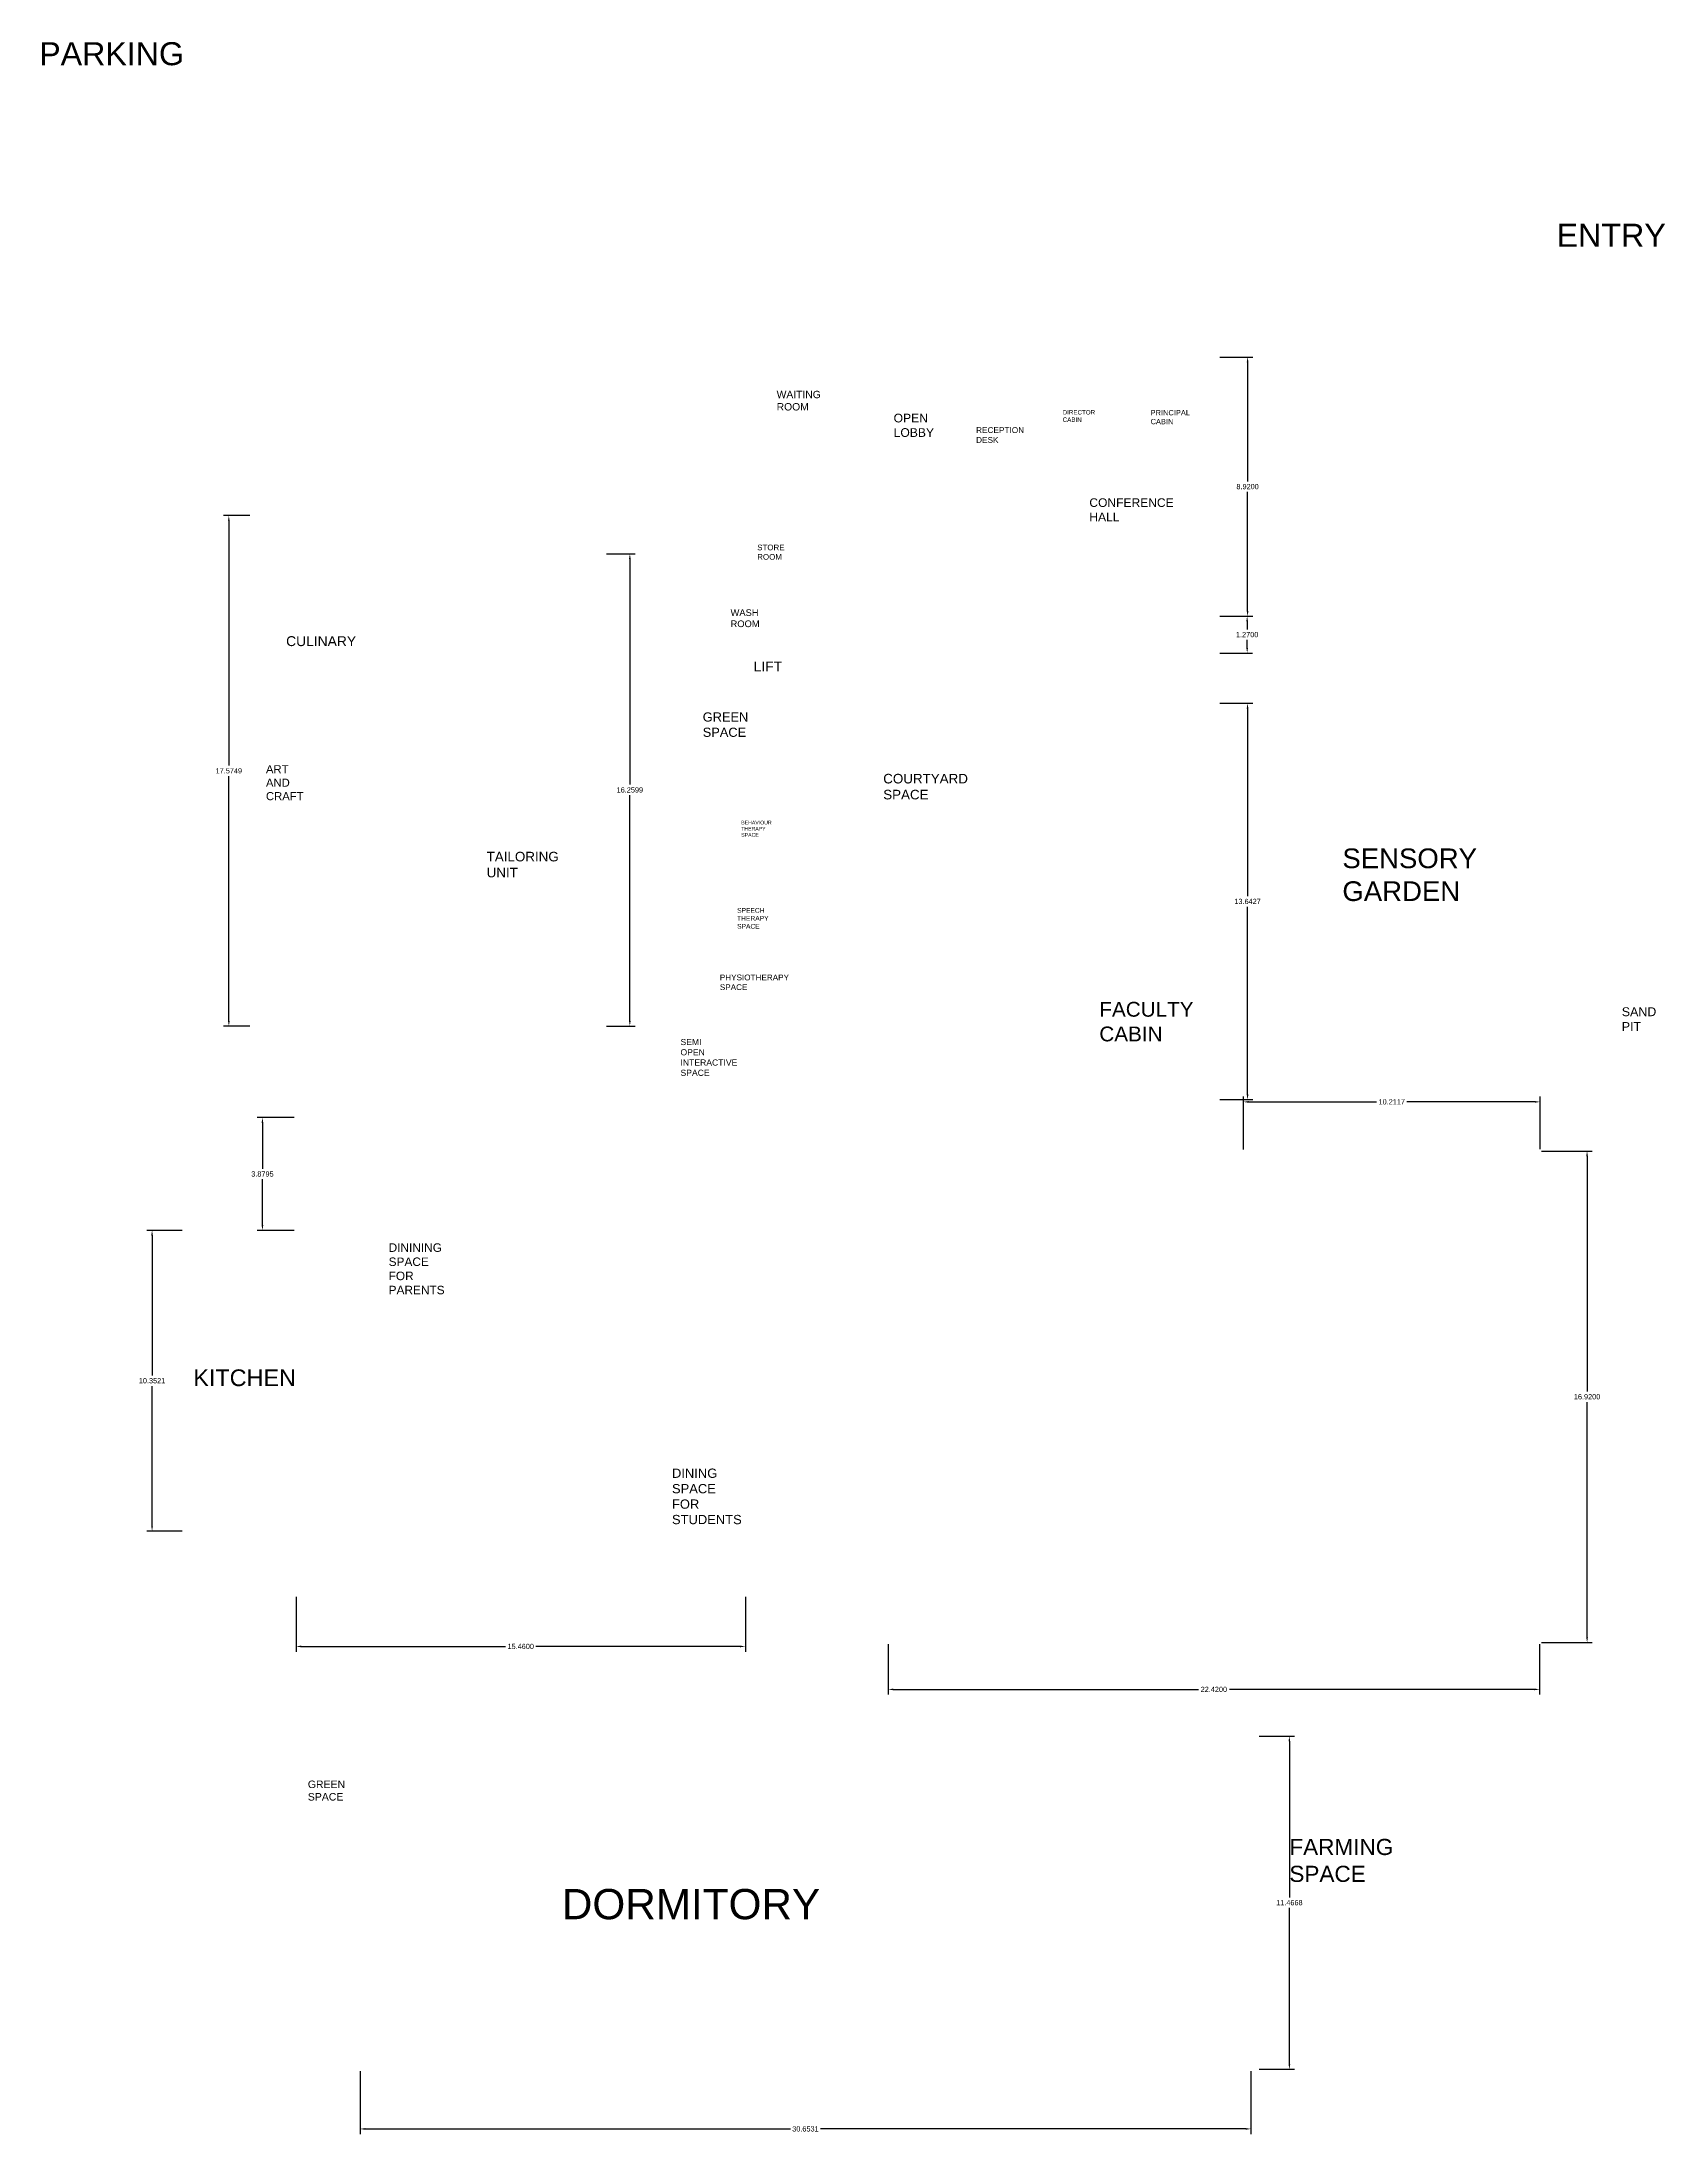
# Model space of a CAD drawing. Header units: metres. Extents: x -353 to 1688, y -477 to 135.
# Drawn here: x 649.1 to 704.9, y -213.3 to -141.3 of the extents above; entities that cross this region are included whole.
import ezdxf

# ---------------------------------------------------------------- set-up
doc = ezdxf.new("R2010")
doc.units = ezdxf.units.M
doc.header["$MEASUREMENT"] = 0
doc.layers.add('DIMENSION', color=240, linetype='Continuous', lineweight=40)
doc.layers.add('TEXT', color=141, linetype='Continuous', plot=False)
doc.styles.get("Standard").update_dxf_attribs({"font": 'arial.ttf'})
doc.dimstyles.new('Annotative', dxfattribs={"dimscale": 0, "dimtxt": 0.18, "dimasz": 0.18, "dimexe": 0.18, "dimexo": 0.0625, "dimgap": 0.09, "dimtad": 0, "dimtih": 1, "dimtoh": 1, "dimdec": 4, "dimzin": 0, "dimdsep": 46, "dimtxsty": 'Standard', "dimcen": 0.09, "dimadec": 0, "dimazin": 0, "dimtfac": 1, "dimtdec": 4, "dimtofl": 0, "dimtmove": 0, "dimatfit": 3, "dimfxl": 1, "dimtolj": 1, "dimtzin": 0, "dimarcsym": 0})

msp = doc.modelspace()

# ---------------------------------------------------------------- texts
at = {"layer": 'TEXT', "attachment_point": 1}
for s, width, gutter_width, insert, char_height in [('PARKING', 0.3681957, 3.96227, (648.97881, -141.28575), 0.792453), ('ENTRY', 0.1137345, 3.97206, (701.19274, -147.53557), 0.794412), ('WAITING ROOM', 0.0860672, 1.26912, (674.356, -153.28717), 0.2538235), ('OPEN LOBBY', 0.0693657, 1.49379, (678.37998, -154.07648), 0.298757), ('DIRECTOR CABIN', 0.1302692, 0.76391, (684.19918, -153.94992), 0.1527823), ('PRINCIPAL CABIN', 0.2373658, 0.92025, (687.22222, -153.9482), 0.1840499), ('RECEPTION DESK ', 0.0515614, 1.01461, (681.21809, -154.53861), 0.202921), ('CONFERENCE HALL', 0.1550482, 1.48327, (685.116, -156.98768), 0.2966546), ('STORE ROOM', 0.1611636, 0.97574, (673.68652, -158.58217), 0.195148), ('WASH ROOM', 0.0661561, 1.15076, (672.76835, -160.80879), 0.230152), ('CULINARY', 0.1061548, 1.70466, (657.47528, -161.73513), 0.340932), ('LIFT', 0.1646572, 1.70623, (673.56319, -162.60666), 0.341246), ('GREEN SPACE', 0.0752314, 1.5772, (671.81107, -164.35883), 0.3154397), ('ART AND CRAFT', 0.2055841, 1.3894, (656.78116, -166.17616), 0.2778806), ('COURTYARD SPACE', 0.2376075, 1.64801, (678.02181, -166.47441), 0.3296019), ('BEHAVIOUR THERAPY SPACE', 0.0649805, 0.63609, (673.1366, -168.08818), 0.1272186), ('TAILORING UNIT', 0.0262967, 1.64879, (664.37486, -169.15817), 0.3297588), ('SENSORY GARDEN', 0.469782, 3.39108, (693.82245, -169.04288), 0.6782154), ('SPEECH THERAPY SPACE', 0.2742639, 0.82157, (672.99406, -171.09203), 0.1643146), ('PHYSIOTHERAPY SPACE', 0.0600503, 1.00245, (672.39933, -173.38348), 0.2004892), ('FACULTY CABIN', 0.1704069, 2.5472, (685.45919, -174.32394), 0.5094394), ('SAND PIT', 0.0374593, 1.5309, (703.43679, -174.5104), 0.30618), ('SEMI OPEN INTERACTIVE SPACE', 0.0741932, 1.05927, (671.04592, -175.60003), 0.2118534), ('DININING SPACE FOR PARENTS', 0.1333621, 1.45967, (661.00276, -182.63794), 0.2919345), ('KITCHEN', 0.3875285, 2.87962, (654.28145, -186.97632), 0.575925), ('DINING SPACE FOR STUDENTS', 0.1826553, 1.59435, (670.75271, -190.39099), 0.3188702), ('GREEN SPACE', 0.386157, 1.2902, (658.2223, -201.13096), 0.258039), ('FARMING SPACE', 0.0644033, 2.7769, (691.9978, -203.13943), 0.5553807), ('DORMITORY', 0.506128, 5.20671, (666.96298, -204.86313), 1.041343)]:
    msp.add_mtext_dynamic_manual_height_columns(s, width=width, gutter_width=gutter_width, heights=[0], dxfattribs=dict(at, insert=insert, char_height=char_height))

# ---------------------------------------------------------------- blocks, each defined once
blk = doc.blocks.new('*D242')
at = {"layer": 'Defpoints', "color": 0, "transparency": 16777216}
for p in [(689.54, -152.126), (689.54, -161.046), (690.561, -161.046)]:
    blk.add_point(p, dxfattribs=at)
at = {"layer": 'DIMENSION', "color": 0, "lineweight": -2, "transparency": 16777216}
for p, q in [((689.602, -152.126), (690.741, -152.126)), ((690.561, -152.306), (690.561, -156.404)), ((690.561, -160.866), (690.561, -156.768)), ((689.602, -161.046), (690.741, -161.046))]:
    blk.add_line(p, q, dxfattribs=at)
at = {"layer": 'DIMENSION', "color": 0, "transparency": 16777216}
for points in [[(690.531, -152.306), (690.591, -152.306), (690.561, -152.126)], [(690.531, -160.866), (690.591, -160.866), (690.561, -161.046)]]:
    blk.add_solid(points, dxfattribs=at)
at = {"layer": 'DIMENSION', "color": 0, "transparency": 16777216, "insert": (690.561, -156.586), "char_height": 0.18, "attachment_point": 5}
blk.add_mtext('\\A1;8.9200', dxfattribs=at)
blk = doc.blocks.new('*D243')
at = {"layer": 'Defpoints', "color": 0, "transparency": 16777216}
for p in [(689.54, -161.046), (689.54, -162.316), (690.546, -162.316)]:
    blk.add_point(p, dxfattribs=at)
at = {"layer": 'DIMENSION', "color": 0, "lineweight": -2, "transparency": 16777216}
for p, q in [((689.602, -161.046), (690.726, -161.046)), ((690.546, -161.226), (690.546, -161.499)), ((690.546, -162.136), (690.546, -161.863)), ((689.602, -162.316), (690.726, -162.316))]:
    blk.add_line(p, q, dxfattribs=at)
at = {"layer": 'DIMENSION', "color": 0, "transparency": 16777216}
for points in [[(690.516, -161.226), (690.576, -161.226), (690.546, -161.046)], [(690.516, -162.136), (690.576, -162.136), (690.546, -162.316)]]:
    blk.add_solid(points, dxfattribs=at)
at = {"layer": 'DIMENSION', "color": 0, "transparency": 16777216, "insert": (690.546, -161.681), "char_height": 0.18, "attachment_point": 5}
blk.add_mtext('\\A1;1.2700', dxfattribs=at)
blk = doc.blocks.new('*D244')
at = {"layer": 'Defpoints', "color": 0, "transparency": 16777216}
for p in [(689.54, -164.046), (689.539, -177.689), (690.56, -177.689)]:
    blk.add_point(p, dxfattribs=at)
at = {"layer": 'DIMENSION', "color": 0, "lineweight": -2, "transparency": 16777216}
for p, q in [((689.602, -164.046), (690.74, -164.046)), ((690.56, -164.226), (690.56, -170.685)), ((690.56, -177.509), (690.56, -171.049)), ((689.602, -177.689), (690.74, -177.689))]:
    blk.add_line(p, q, dxfattribs=at)
at = {"layer": 'DIMENSION', "color": 0, "transparency": 16777216}
for points in [[(690.53, -164.226), (690.59, -164.226), (690.56, -164.046)], [(690.53, -177.509), (690.59, -177.509), (690.56, -177.689)]]:
    blk.add_solid(points, dxfattribs=at)
at = {"layer": 'DIMENSION', "color": 0, "transparency": 16777216, "insert": (690.56, -170.867), "char_height": 0.18, "attachment_point": 5}
blk.add_mtext('\\A1;13.6427', dxfattribs=at)
blk = doc.blocks.new('*D245')
at = {"layer": 'Defpoints', "color": 0, "transparency": 16777216}
for p in [(700.627, -177.767), (690.415, -179.471), (700.627, -179.459)]:
    blk.add_point(p, dxfattribs=at)
at = {"layer": 'DIMENSION', "color": 0, "lineweight": -2, "transparency": 16777216}
for p, q in [((690.415, -179.408), (690.415, -177.587)), ((690.595, -177.767), (694.996, -177.767)), ((700.447, -177.767), (696.046, -177.767)), ((700.627, -179.396), (700.627, -177.587))]:
    blk.add_line(p, q, dxfattribs=at)
at = {"layer": 'DIMENSION', "color": 0, "transparency": 16777216}
for points in [[(690.595, -177.737), (690.595, -177.797), (690.415, -177.767)], [(700.447, -177.737), (700.447, -177.797), (700.627, -177.767)]]:
    blk.add_solid(points, dxfattribs=at)
at = {"layer": 'DIMENSION', "color": 0, "transparency": 16777216, "insert": (695.521, -177.767), "char_height": 0.18, "attachment_point": 5}
blk.add_mtext('\\A1;10.2117', dxfattribs=at)
blk = doc.blocks.new('*D246')
at = {"layer": 'Defpoints', "color": 0, "transparency": 16777216}
for p in [(700.61, -179.459), (700.61, -196.379), (702.243, -196.379)]:
    blk.add_point(p, dxfattribs=at)
at = {"layer": 'DIMENSION', "color": 0, "lineweight": -2, "transparency": 16777216}
for p, q in [((700.673, -179.459), (702.423, -179.459)), ((702.243, -179.639), (702.243, -187.737)), ((702.243, -196.199), (702.243, -188.101)), ((700.673, -196.379), (702.423, -196.379))]:
    blk.add_line(p, q, dxfattribs=at)
at = {"layer": 'DIMENSION', "color": 0, "transparency": 16777216}
for points in [[(702.213, -179.639), (702.273, -179.639), (702.243, -179.459)], [(702.213, -196.199), (702.273, -196.199), (702.243, -196.379)]]:
    blk.add_solid(points, dxfattribs=at)
at = {"layer": 'DIMENSION', "color": 0, "transparency": 16777216, "insert": (702.243, -187.919), "char_height": 0.18, "attachment_point": 5}
blk.add_mtext('\\A1;16.9200', dxfattribs=at)
blk = doc.blocks.new('*D247')
at = {"layer": 'Defpoints', "color": 0, "transparency": 16777216}
for p in [(678.19, -196.379), (700.61, -196.379), (678.19, -197.993)]:
    blk.add_point(p, dxfattribs=at)
at = {"layer": 'DIMENSION', "color": 0, "lineweight": -2, "transparency": 16777216}
for p, q in [((678.19, -196.441), (678.19, -198.173)), ((700.61, -196.441), (700.61, -198.173)), ((678.37, -197.993), (688.866, -197.993)), ((700.43, -197.993), (689.935, -197.993))]:
    blk.add_line(p, q, dxfattribs=at)
at = {"layer": 'DIMENSION', "color": 0, "transparency": 16777216}
for points in [[(678.37, -197.963), (678.37, -198.023), (678.19, -197.993)], [(700.43, -197.963), (700.43, -198.023), (700.61, -197.993)]]:
    blk.add_solid(points, dxfattribs=at)
at = {"layer": 'DIMENSION', "color": 0, "transparency": 16777216, "insert": (689.4, -197.993), "char_height": 0.18, "attachment_point": 5}
blk.add_mtext('\\A1;22.4200', dxfattribs=at)
blk = doc.blocks.new('*D248')
at = {"layer": 'Defpoints', "color": 0, "transparency": 16777216}
for p in [(657.818, -194.742), (673.278, -194.742), (657.818, -196.514)]:
    blk.add_point(p, dxfattribs=at)
at = {"layer": 'DIMENSION', "color": 0, "lineweight": -2, "transparency": 16777216}
for p, q in [((657.818, -194.805), (657.818, -196.694)), ((673.278, -194.805), (673.278, -196.694)), ((657.998, -196.514), (665.024, -196.514)), ((673.098, -196.514), (666.073, -196.514))]:
    blk.add_line(p, q, dxfattribs=at)
at = {"layer": 'DIMENSION', "color": 0, "transparency": 16777216}
for points in [[(657.998, -196.484), (657.998, -196.544), (657.818, -196.514)], [(673.098, -196.484), (673.098, -196.544), (673.278, -196.514)]]:
    blk.add_solid(points, dxfattribs=at)
at = {"layer": 'DIMENSION', "color": 0, "transparency": 16777216, "insert": (665.548, -196.514), "char_height": 0.18, "attachment_point": 5}
blk.add_mtext('\\A1;15.4600', dxfattribs=at)
blk = doc.blocks.new('*D249')
at = {"layer": 'Defpoints', "color": 0, "transparency": 16777216}
for p in [(653.956, -182.19), (652.861, -192.542), (653.956, -192.542)]:
    blk.add_point(p, dxfattribs=at)
at = {"layer": 'DIMENSION', "color": 0, "lineweight": -2, "transparency": 16777216}
for p, q in [((653.893, -182.19), (652.681, -182.19)), ((652.861, -182.37), (652.861, -187.184)), ((652.861, -192.362), (652.861, -187.548)), ((653.893, -192.542), (652.681, -192.542))]:
    blk.add_line(p, q, dxfattribs=at)
at = {"layer": 'DIMENSION', "color": 0, "transparency": 16777216}
for points in [[(652.831, -182.37), (652.891, -182.37), (652.861, -182.19)], [(652.831, -192.362), (652.891, -192.362), (652.861, -192.542)]]:
    blk.add_solid(points, dxfattribs=at)
at = {"layer": 'DIMENSION', "color": 0, "transparency": 16777216, "insert": (652.861, -187.366), "char_height": 0.18, "attachment_point": 5}
blk.add_mtext('\\A1;10.3521', dxfattribs=at)
blk = doc.blocks.new('*D250')
at = {"layer": 'Defpoints', "color": 0, "transparency": 16777216}
for p in [(657.816, -178.31), (656.66, -182.19), (657.816, -182.19)]:
    blk.add_point(p, dxfattribs=at)
at = {"layer": 'DIMENSION', "color": 0, "lineweight": -2, "transparency": 16777216}
for p, q in [((657.753, -178.31), (656.48, -178.31)), ((656.66, -178.49), (656.66, -180.068)), ((656.66, -182.01), (656.66, -180.432)), ((657.753, -182.19), (656.48, -182.19))]:
    blk.add_line(p, q, dxfattribs=at)
at = {"layer": 'DIMENSION', "color": 0, "transparency": 16777216}
for points in [[(656.63, -178.49), (656.69, -178.49), (656.66, -178.31)], [(656.63, -182.01), (656.69, -182.01), (656.66, -182.19)]]:
    blk.add_solid(points, dxfattribs=at)
at = {"layer": 'DIMENSION', "color": 0, "transparency": 16777216, "insert": (656.66, -180.25), "char_height": 0.18, "attachment_point": 5}
blk.add_mtext('\\A1;3.8795', dxfattribs=at)
blk = doc.blocks.new('*D251')
at = {"layer": 'Defpoints', "color": 0, "transparency": 16777216}
for p in [(656.283, -157.583), (655.504, -175.158), (656.283, -175.158)]:
    blk.add_point(p, dxfattribs=at)
at = {"layer": 'DIMENSION', "color": 0, "lineweight": -2, "transparency": 16777216}
for p, q in [((656.221, -157.583), (655.324, -157.583)), ((655.504, -157.763), (655.504, -166.188)), ((655.504, -174.978), (655.504, -166.552)), ((656.221, -175.158), (655.324, -175.158))]:
    blk.add_line(p, q, dxfattribs=at)
at = {"layer": 'DIMENSION', "color": 0, "transparency": 16777216}
for points in [[(655.474, -157.763), (655.534, -157.763), (655.504, -157.583)], [(655.474, -174.978), (655.534, -174.978), (655.504, -175.158)]]:
    blk.add_solid(points, dxfattribs=at)
at = {"layer": 'DIMENSION', "color": 0, "transparency": 16777216, "insert": (655.504, -166.37), "char_height": 0.18, "attachment_point": 5}
blk.add_mtext('\\A1;17.5749', dxfattribs=at)
blk = doc.blocks.new('*D252')
at = {"layer": 'Defpoints', "color": 0, "transparency": 16777216}
for p in [(668.438, -158.898), (668.438, -175.158), (669.303, -175.158)]:
    blk.add_point(p, dxfattribs=at)
at = {"layer": 'DIMENSION', "color": 0, "lineweight": -2, "transparency": 16777216}
for p, q in [((668.5, -158.898), (669.483, -158.898)), ((669.303, -159.078), (669.303, -166.846)), ((669.303, -174.978), (669.303, -167.21)), ((668.5, -175.158), (669.483, -175.158))]:
    blk.add_line(p, q, dxfattribs=at)
at = {"layer": 'DIMENSION', "color": 0, "transparency": 16777216}
for points in [[(669.273, -159.078), (669.333, -159.078), (669.303, -158.898)], [(669.273, -174.978), (669.333, -174.978), (669.303, -175.158)]]:
    blk.add_solid(points, dxfattribs=at)
at = {"layer": 'DIMENSION', "color": 0, "transparency": 16777216, "insert": (669.303, -167.028), "char_height": 0.18, "attachment_point": 5}
blk.add_mtext('\\A1;16.2599', dxfattribs=at)
blk = doc.blocks.new('*D253')
at = {"layer": 'Defpoints', "color": 0, "transparency": 16777216}
for p in [(690.901, -199.603), (691.999, -199.603), (690.901, -211.07)]:
    blk.add_point(p, dxfattribs=at)
at = {"layer": 'DIMENSION', "color": 0, "lineweight": -2, "transparency": 16777216}
for p, q in [((690.964, -199.603), (692.179, -199.603)), ((691.999, -199.783), (691.999, -205.154)), ((691.999, -210.89), (691.999, -205.518)), ((690.964, -211.07), (692.179, -211.07))]:
    blk.add_line(p, q, dxfattribs=at)
at = {"layer": 'DIMENSION', "color": 0, "transparency": 16777216}
for points in [[(691.969, -199.783), (692.029, -199.783), (691.999, -199.603)], [(691.969, -210.89), (692.029, -210.89), (691.999, -211.07)]]:
    blk.add_solid(points, dxfattribs=at)
at = {"layer": 'DIMENSION', "color": 0, "transparency": 16777216, "insert": (691.999, -205.336), "char_height": 0.18, "attachment_point": 5}
blk.add_mtext('\\A1;11.4668', dxfattribs=at)
blk = doc.blocks.new('*D254')
at = {"layer": 'Defpoints', "color": 0, "transparency": 16777216}
for p in [(660.018, -211.07), (690.671, -211.07), (660.018, -213.124)]:
    blk.add_point(p, dxfattribs=at)
at = {"layer": 'DIMENSION', "color": 0, "lineweight": -2, "transparency": 16777216}
for p, q in [((660.018, -211.132), (660.018, -213.304)), ((690.671, -211.132), (690.671, -213.304)), ((660.198, -213.124), (674.829, -213.124)), ((690.491, -213.124), (675.861, -213.124))]:
    blk.add_line(p, q, dxfattribs=at)
at = {"layer": 'DIMENSION', "color": 0, "transparency": 16777216}
for points in [[(660.198, -213.094), (660.198, -213.154), (660.018, -213.124)], [(690.491, -213.094), (690.491, -213.154), (690.671, -213.124)]]:
    blk.add_solid(points, dxfattribs=at)
at = {"layer": 'DIMENSION', "color": 0, "transparency": 16777216, "insert": (675.345, -213.124), "char_height": 0.18, "attachment_point": 5}
blk.add_mtext('\\A1;30.6531', dxfattribs=at)

# ---------------------------------------------------------------- dimensions: what is measured, and where the dimension line sits
at = {"layer": 'DIMENSION'}
for base, p1, p2, picture, middle in [((690.56136, -161.04611), (689.53971, -152.12611), (689.53971, -161.04611), '*D242', (690.56136, -156.58611)), ((655.50393, -175.15764), (656.28304, -157.58276), (656.28304, -175.15764), '*D251', (655.50393, -166.3702)), ((669.30291, -175.15764), (668.43784, -158.89772), (668.43784, -175.15764), '*D252', (669.30291, -167.02768)), ((690.54636, -162.31611), (689.53971, -161.04611), (689.53971, -162.31611), '*D243', (690.54636, -161.68111)), ((690.56034, -177.68877), (689.53971, -164.04611), (689.53939, -177.68877), '*D244', (690.56034, -170.86744)), ((656.6601, -182.18972), (657.81583, -178.31019), (657.81583, -182.18972), '*D250', (656.6601, -180.24995)), ((702.24277, -196.37877), (700.61049, -179.45877), (700.61049, -196.37877), '*D246', (702.24277, -187.91877)), ((652.86131, -192.54185), (653.95556, -182.18972), (653.95556, -192.54185), '*D249', (652.86131, -187.36578)), ((691.99929, -199.60281), (690.9015, -211.06964), (690.9015, -199.60281), '*D253', (691.99929, -205.33623))]:
    dim = msp.add_linear_dim(base=base, p1=p1, p2=p2, angle=90, dimstyle='Annotative', dxfattribs=at)
    dim.commit()
    dim.dimension.update_dxf_attribs({"geometry": picture, "text_midpoint": middle})
for base, p1, p2, picture, middle in [((700.6271, -177.76699), (690.41541, -179.47092), (700.6271, -179.45877), '*D245', (695.52126, -177.76699)), ((657.81834, -196.51417), (673.27834, -194.74224), (657.81834, -194.74224), '*D248', (665.54834, -196.51417)), ((678.19049, -197.99314), (700.61049, -196.37877), (678.19049, -196.37877), '*D247', (689.40049, -197.99314)), ((660.01841, -213.12406), (690.6715, -211.06964), (660.01841, -211.06964), '*D254', (675.34495, -213.12406))]:
    dim = msp.add_linear_dim(base=base, p1=p1, p2=p2, dimstyle='Annotative', dxfattribs=at)
    dim.commit()
    dim.dimension.update_dxf_attribs({"geometry": picture, "text_midpoint": middle})

doc.saveas('drawing.dxf')
